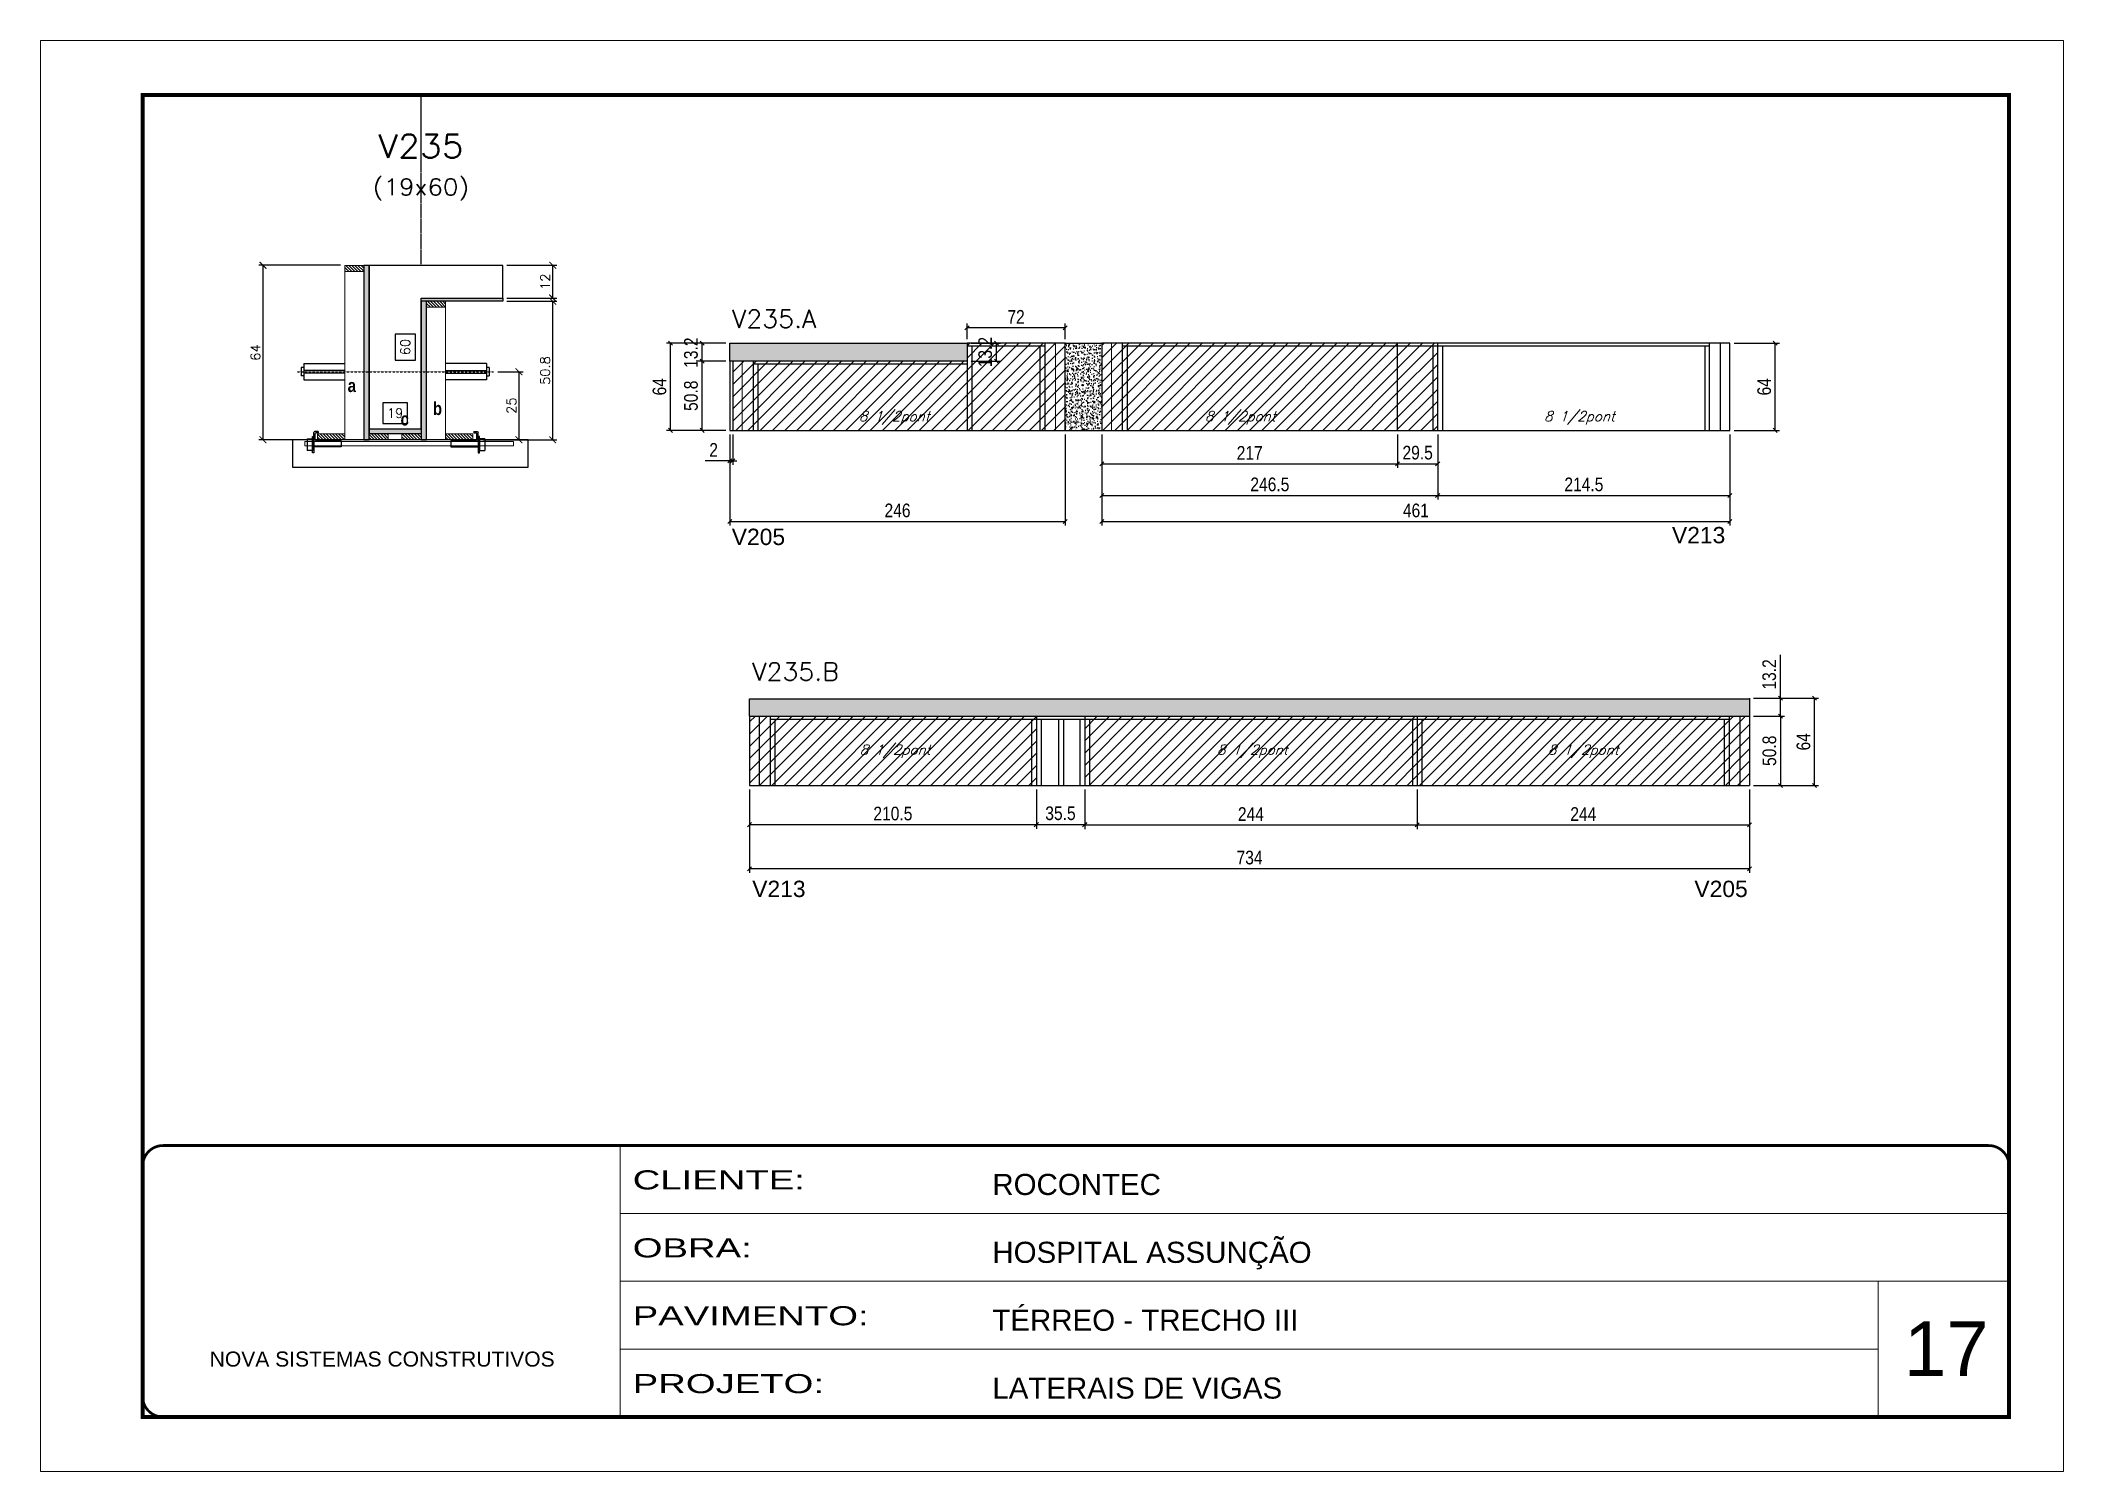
# Model space of a CAD drawing. Extents: x 137137 to 143418, y 10464 to 34486.
# Drawn here: x 137137 to 138622, y 28841 to 29891 of the extents above; entities that cross this region are included whole.
import ezdxf
from ezdxf.enums import TextEntityAlignment as Align

# ---------------------------------------------------------------- set-up
doc = ezdxf.new("R2010")
doc.units = 0
for name, pattern in [('CONTINUO', [0]), ('DASHED', [0.75, 0.5, -0.25]), ('HIDDEN', [0.375, 0.25, -0.125])]:
    doc.linetypes.add(name, pattern=pattern)
for name, color, linetype in [('5', 5, 'Continuous'), ('barrote', 251, 'Continuous'), ('COTA', 241, 'Continuous'), ('Cota Seção (2x)', 4, 'Continuous'), ('detalhes', 4, 'Continuous'), ('Painéis', 200, 'Continuous'), ('presilha', 1, 'Continuous'), ('SARR_2.2x7', 40, 'Continuous'), ('SARR_3.5x7', 81, 'Continuous'), ('TENSOR', 3, 'Continuous'), ('texto', 7, 'Continuous'), ('Texto de Titulo', 7, 'Continuous'), ('Texto Qtd Sarr', 242, 'Continuous')]:
    doc.layers.add(name, color=color, linetype=linetype)
for name, color, linetype, lineweight in [('CARIMBO', 255, 'Continuous', 9), ('CONCRETO', 251, 'Continuous', 25), ('Folhas', 255, 'Continuous', 9), ('Hachura', 251, 'Continuous', 9), ('Madeira', 126, 'Continuous', 18), ('Sarr 2.2x7', 40, 'Continuous', 9), ('SARRAFO DE PRESSAO', 251, 'DASHED', 9), ('SCO-___-LAJ', 2, 'Continuous', 0), ('Texto Seção', 7, 'Continuous', 15)]:
    doc.layers.add(name, color=color, linetype=linetype, lineweight=lineweight)
doc.styles.add('ARIAL', font='arial.ttf')
doc.styles.add('COTA TECNICA', font='techl___.ttf', dxfattribs={"height": 10})
doc.styles.add('REGUA-120', font='ROMANS.shx', dxfattribs={"height": 15})
doc.styles.add('Romans', font='romans.shx')
doc.styles.get("Standard").update_dxf_attribs({"font": 'arial.ttf'})
doc.styles.add('TECNICA', font='techb___.ttf', dxfattribs={"height": 10})
doc.styles.add('Tecnologia', font='')
doc.styles.get('Tecnologia').set_extended_font_data('Forgotten Futurist')
doc.dimstyles.new('Cota Seção (2x)', dxfattribs={"dimtxt": 7, "dimasz": 5, "dimexe": 3, "dimexo": 3, "dimgap": 2, "dimtad": 3, "dimdec": 1, "dimlfac": 0.5, "dimzin": 12, "dimdsep": 46, "dimtxsty": 'Romans', "dimblk": 'ARCHTICK', "dimcen": 0, "dimclrd": 4, "dimclre": 4, "dimclrt": 1, "dimadec": 1, "dimazin": 3, "dimtfac": 1, "dimtdec": 1, "dimtmove": 0, "dimatfit": 3, "dimldrblk": 'OBLIQUE', "dimfxl": 1, "dimtolj": 1, "dimtzin": 12, "dimarcsym": 0})
doc.dimstyles.new('Cota Seção interna', dxfattribs={"dimtxt": 7, "dimasz": 6, "dimexe": 0.18, "dimexo": 2, "dimgap": -4, "dimtad": 3, "dimdec": 1, "dimlfac": 0.5, "dimzin": 12, "dimdsep": 46, "dimtxsty": 'Romans', "dimblk": 'ARCHTICK', "dimcen": 0.09, "dimse1": 1, "dimse2": 1, "dimsd1": 1, "dimsd2": 1, "dimclrd": 180, "dimclre": 5, "dimclrt": 1, "dimadec": 0, "dimazin": 3, "dimtfac": 1, "dimtdec": 1, "dimtofl": 0, "dimtmove": 0, "dimatfit": 3, "dimldrblk": 'ARCHTICK', "dimfxl": 1, "dimtolj": 1, "dimtzin": 0, "dimarcsym": 0})
doc.dimstyles.new('PAINEL', dxfattribs={"dimtxt": 10, "dimasz": 3, "dimexe": 3, "dimexo": 3, "dimgap": 3, "dimtad": 1, "dimdec": 1, "dimzin": 12, "dimdsep": 46, "dimtxsty": 'COTA TECNICA', "dimblk1": 'OBLIQUE', "dimblk2": 'OBLIQUE', "dimsah": 1, "dimcen": 0.9, "dimclrd": 4, "dimclre": 4, "dimclrt": 240, "dimadec": 1, "dimazin": 3, "dimtfac": 1, "dimtdec": 1, "dimtmove": 0, "dimatfit": 3, "dimfxl": 1, "dimtolj": 1, "dimtzin": 12, "dimarcsym": 0})
pattern_1 = [(45, (-1581, -179.942), (-4.49012806, 4.49012806), [])]
pattern_2 = [(45, (-1585, -122.03), (-4.49012806, 4.49012806), [])]

msp = doc.modelspace()

# ---------------------------------------------------------------- texts
at = {"layer": '5', "linetype": 'Continuous'}
for s, p in [('V205', (137644.72, 29521.27)), ('V213', (138334.87, 29522.55)), ('V213', (137659.76, 29262.98)), ('V205', (138351.33, 29262.98))]:
    msp.add_text(s, height=12, rotation=359.99996, dxfattribs=at).set_placement(p)
at = {"layer": 'CARIMBO', "style": 'ARIAL'}
msp.add_text('17', height=40, dxfattribs=at).set_placement((138505.15, 28911.62))
at = {"layer": 'detalhes', "style": 'TECNICA'}
for s, p in [('a', (137362.79, 29633.51)), ('b', (137425.33, 29616.67)), ('c', (137401.6, 29608.97))]:
    msp.add_text(s, height=9.6, dxfattribs=at).set_placement(p)
at = {"layer": 'texto', "color": 2, "char_height": 7.2737, "attachment_point": 5, "style": 'Romans'}
for insert in [(137763.99, 29614.52), (138017.94, 29614.52), (138266.92, 29614.52), (137764.61, 29369.92), (138026.84, 29369.92), (138269.72, 29369.92)]:
    msp.add_mtext('{\\Q19;\\C256;8 1/2pont}', dxfattribs=dict(at, insert=insert))
at = {"layer": 'Texto Seção', "style": 'REGUA-120', "width": 1.05}
for s, p in [('V235.A', (137644.86, 29680.73)), ('V235.B', (137659.71, 29421.87))]:
    msp.add_text(s, height=13, dxfattribs=at).set_placement(p)

# ---------------------------------------------------------------- blocks, each defined once
blk = doc.blocks.new('9999999999')
at = {"color": 30, "linetype": 'CONTINUO'}
for p, q in [((98564.6, 34230.2), (98564.6, 34429.4)), ((98564.6, 34379.6), (99584, 34379.6)), ((98564.6, 34329.8), (99488, 34329.8)), ((99584, 34329.8), (99488, 34329.8)), ((99488, 34329.8), (99488, 34230.2)), ((98564.6, 34280), (99488, 34280))]:
    blk.add_line(p, q, dxfattribs=at)
at = {"color": 30, "linetype": 'CONTINUO', "const_width": 2}
blk.add_lwpolyline([(99584, 34230.2), (99584, 34414.4, 0.414214), (99569, 34429.4), (98229, 34429.4, 0.414214), (98214, 34414.4), (98214, 34245.2, 0.414214), (98229, 34230.2), (99584, 34230.2)], format="xyb", dxfattribs=at)
at = {"layer": 'Folhas'}
blk.add_lwpolyline([(98139, 34190.2), (99624, 34190.2), (99624, 35240.2), (98139, 35240.2)], close=True, dxfattribs=at)
at = {"layer": 'Folhas', "color": 30, "const_width": 3}
blk.add_lwpolyline([(98214, 34230.2), (99584, 34230.2), (99584, 35200.2), (98214, 35200.2)], close=True, dxfattribs=at)
at = {"color": 7, "linetype": 'Continuous', "ltscale": 5, "style": 'ARIAL'}
for s, height, p in [('ROCONTEC', 15.48, (98837.7, 34393.1)), ('HOSPITAL ASSUNÇÃO', 15.483, (98837.7, 34343.3)), ('TÉRREO - TRECHO III', 15.483, (98837.7, 34293.5)), ('NOVA SISTEMAS CONSTRUTIVOS', 11.059, (98263.2, 34267.2)), ('LATERAIS DE VIGAS', 15.483, (98837.7, 34243.7))]:
    blk.add_text(s, height=height, dxfattribs=at).set_placement(p)
at = {"layer": 'Folhas', "color": 7, "style": 'Tecnologia', "width": 1.5}
for s, p in [('CLIENTE:', (98573.7, 34397.2)), ('OBRA:', (98573.7, 34347.3)), ('PAVIMENTO:', (98573.7, 34297.5)), ('PROJETO:', (98573.7, 34247.7))]:
    blk.add_text(s, height=14, dxfattribs=at).set_placement(p)
blk = doc.blocks.new('titulo1')
at = {"layer": 'Defpoints', "color": 252, "linetype": 'HIDDEN', "ltscale": 2}
blk.add_line((0, 0), (0, 125), dxfattribs=at)
at = {"layer": 'Defpoints', "style": 'Romans', "oblique": 15}
blk.add_attdef('FOLHA', text='', height=10, dxfattribs=at).set_placement((0, 15.6), align=Align.MIDDLE_CENTER)
at = {"layer": 'Texto Qtd Sarr', "color": 3, "style": 'Romans', "oblique": 15}
for tag, height, p in [('TITULO', 17, (0, 71.4)), ('SEÇÃO', 12, (0, 41.5))]:
    blk.add_attdef(tag, text='', height=height, dxfattribs=at).set_placement(p, align=Align.MIDDLE_CENTER)
blk = doc.blocks.new('_ArchTick')
at = {"color": 0, "linetype": 'ByBlock', "const_width": 0.15}
blk.add_lwpolyline([(-0.5, -0.5), (0.5, 0.5)], dxfattribs=at)
blk = doc.blocks.new('*D5855')
at = {"layer": 'COTA', "color": 4, "lineweight": -2, "transparency": 16777216}
for p, q in [((137479.6, 29700.1), (137516.3, 29700.1)), ((137513.3, 29598.5), (137513.3, 29700.1)), ((137462, 29598.5), (137516.3, 29598.5))]:
    blk.add_line(p, q, dxfattribs=at)
at = {"layer": 'Defpoints', "color": 0, "transparency": 16777216}
for p in [(137476.6, 29700.1), (137513.3, 29700.1), (137459, 29598.5)]:
    blk.add_point(p, dxfattribs=at)
at = {"layer": 'COTA', "color": 4, "lineweight": -2, "transparency": 16777216, "xscale": 5, "yscale": 5, "zscale": 5}
for p, rotation in [((137513.3, 29700.1), 90), ((137513.3, 29598.5), 270)]:
    blk.add_blockref('_ArchTick', p, dxfattribs=dict(at, rotation=rotation))
at = {"layer": 'COTA', "color": 1, "transparency": 16777216, "insert": (137507.8, 29649.3), "char_height": 7, "attachment_point": 5, "rotation": 90, "style": 'Romans'}
blk.add_mtext('\\A1;50.8', dxfattribs=at)
blk = doc.blocks.new('_Oblique')
at = {"color": 0, "linetype": 'ByBlock', "lineweight": -2}
blk.add_line((-0.5, -0.5), (0.5, 0.5), dxfattribs=at)
blk = doc.blocks.new('*D5856')
at = {"layer": 'COTA', "color": 4, "lineweight": -2, "transparency": 16777216}
for p, q in [((137479.6, 29726.5), (137516.3, 29726.5)), ((137513.3, 29702.5), (137513.3, 29726.5)), ((137479.6, 29702.5), (137516.3, 29702.5))]:
    blk.add_line(p, q, dxfattribs=at)
at = {"layer": 'Defpoints', "color": 0, "transparency": 16777216}
for p in [(137476.6, 29726.5), (137513.3, 29726.5), (137476.6, 29702.5)]:
    blk.add_point(p, dxfattribs=at)
at = {"layer": 'COTA', "color": 4, "lineweight": -2, "transparency": 16777216, "xscale": 5, "yscale": 5, "zscale": 5}
for p, rotation in [((137513.3, 29726.5), 90), ((137513.3, 29702.5), 270)]:
    blk.add_blockref('_ArchTick', p, dxfattribs=dict(at, rotation=rotation))
at = {"layer": 'COTA', "color": 1, "transparency": 16777216, "insert": (137507.8, 29714.5), "char_height": 7, "attachment_point": 5, "rotation": 90, "style": 'Romans'}
blk.add_mtext('\\A1;12', dxfattribs=at)
blk = doc.blocks.new('*D5857')
at = {"layer": 'Cota Seção (2x)', "color": 180, "lineweight": -2, "transparency": 16777216}
for p, q in [((137412.6, 29676), (137397.6, 29676)), ((137397.6, 29676), (137397.6, 29657)), ((137412.6, 29657), (137412.6, 29676)), ((137397.6, 29657), (137412.6, 29657))]:
    blk.add_line(p, q, dxfattribs=at)
at = {"layer": 'Defpoints', "color": 0, "transparency": 16777216}
for p in [(137416.6, 29726.5), (137416.6, 29726.5), (137416.6, 29606.5)]:
    blk.add_point(p, dxfattribs=at)
at = {"layer": 'Cota Seção (2x)', "color": 1, "transparency": 16777216, "insert": (137405.1, 29666.5), "char_height": 7, "attachment_point": 5, "rotation": 90, "style": 'Romans'}
blk.add_mtext('\\A1;60', dxfattribs=at)
blk = doc.blocks.new('PRESILHA METÁLICA 1')
at = {"layer": 'presilha'}
for p, q in [((0, 13), (6, 13)), ((0, 13), (0, 0)), ((6, 0), (0, 0)), ((6, 15.5), (7.5, 15.5)), ((6, -2.5), (6, 15.5)), ((6, 13), (6, 0)), ((7.5, 10.6), (7.5, 19.9)), ((7.5, 15.5), (7.5, -2.5)), ((37.5, 4.1), (7.5, 4.1)), ((12, 21), (8.6, 21)), ((9, 11.6), (9, 18.9)), ((12, 19.5), (9.6, 19.5)), ((37.5, 11), (9.6, 11)), ((12, 21), (12, 19.5)), ((37.5, 11), (37.5, 4.1)), ((7.5, -2.5), (6, -2.5))]:
    blk.add_line(p, q, dxfattribs=at)
for centre, radius, start, end in [((8.6, 19.9), 1.14, 90, 180), ((9.6, 18.9), 0.57, 90, 180), ((9.6, 11.6), 0.57, 180, 270)]:
    blk.add_arc(centre, radius, start, end, dxfattribs=at)
blk = doc.blocks.new('*D5858')
at = {"layer": 'Cota Seção (2x)', "color": 180, "lineweight": -2, "transparency": 16777216}
for p, q in [((137406.6, 29625.5), (137388.6, 29625.5)), ((137388.6, 29625.5), (137388.6, 29610.5)), ((137406.6, 29610.5), (137406.6, 29625.5)), ((137388.6, 29610.5), (137406.6, 29610.5))]:
    blk.add_line(p, q, dxfattribs=at)
at = {"layer": 'Defpoints', "color": 0, "transparency": 16777216}
for p in [(137378.6, 29598.5), (137416.6, 29606.5), (137416.6, 29598.5)]:
    blk.add_point(p, dxfattribs=at)
at = {"layer": 'Cota Seção (2x)', "color": 1, "transparency": 16777216, "insert": (137397.6, 29618), "char_height": 7, "attachment_point": 5, "style": 'Romans'}
blk.add_mtext('\\A1;19', dxfattribs=at)
blk = doc.blocks.new('*D5859')
at = {"layer": 'COTA', "color": 4, "lineweight": -2, "transparency": 16777216}
for p, q in [((137357.6, 29726.5), (137297.6, 29726.5)), ((137300.6, 29726.5), (137300.6, 29598.5)), ((137357.6, 29598.5), (137297.6, 29598.5))]:
    blk.add_line(p, q, dxfattribs=at)
at = {"layer": 'Defpoints', "color": 0, "transparency": 16777216}
for p in [(137360.6, 29726.5), (137300.6, 29598.5), (137360.6, 29598.5)]:
    blk.add_point(p, dxfattribs=at)
at = {"layer": 'COTA', "color": 4, "lineweight": -2, "transparency": 16777216, "xscale": 5, "yscale": 5, "zscale": 5}
for p, rotation in [((137300.6, 29726.5), 90), ((137300.6, 29598.5), 270)]:
    blk.add_blockref('_ArchTick', p, dxfattribs=dict(at, rotation=rotation))
at = {"layer": 'COTA', "color": 1, "transparency": 16777216, "insert": (137295.1, 29662.5), "char_height": 7, "attachment_point": 5, "rotation": 90, "style": 'Romans'}
blk.add_mtext('\\A1;64', dxfattribs=at)
blk = doc.blocks.new('*D5860')
at = {"layer": 'COTA', "color": 4, "lineweight": -2, "transparency": 16777216}
for p, q in [((137472.9, 29648.4), (137491.5, 29648.4)), ((137488.5, 29648.4), (137488.5, 29598.5)), ((137472.9, 29598.5), (137491.5, 29598.5))]:
    blk.add_line(p, q, dxfattribs=at)
at = {"layer": 'Defpoints', "color": 0, "transparency": 16777216}
for p in [(137469.9, 29648.4), (137469.9, 29598.5), (137488.5, 29598.5)]:
    blk.add_point(p, dxfattribs=at)
at = {"layer": 'COTA', "color": 4, "lineweight": -2, "transparency": 16777216, "xscale": 5, "yscale": 5, "zscale": 5}
for p, rotation in [((137488.5, 29648.4), 90), ((137488.5, 29598.5), 270)]:
    blk.add_blockref('_ArchTick', p, dxfattribs=dict(at, rotation=rotation))
at = {"layer": 'COTA', "color": 1, "transparency": 16777216, "insert": (137483, 29623.5), "char_height": 7, "attachment_point": 5, "rotation": 90, "style": 'Romans'}
blk.add_mtext('\\A1;25', dxfattribs=at)
blk = doc.blocks.new('*D5861')
at = {"layer": 'COTA', "color": 4, "linetype": 'ByBlock', "lineweight": -2, "transparency": 16777216}
for p, q in [((138394.8, 29395.7), (138417.5, 29395.7)), ((138414.5, 29395.7), (138414.5, 29344.9)), ((138394.8, 29344.9), (138417.5, 29344.9))]:
    blk.add_line(p, q, dxfattribs=at)
at = {"layer": 'Defpoints', "color": 0, "linetype": 'ByBlock', "transparency": 16777216}
for p in [(138391.8, 29395.7), (138391.8, 29344.9), (138414.5, 29344.9)]:
    blk.add_point(p, dxfattribs=at)
at = {"layer": 'COTA', "color": 4, "linetype": 'ByBlock', "lineweight": -2, "transparency": 16777216, "xscale": 3, "yscale": 3, "zscale": 3}
for p, rotation in [((138414.5, 29395.7), 90), ((138414.5, 29344.9), 270)]:
    blk.add_blockref('_Oblique', p, dxfattribs=dict(at, rotation=rotation))
at = {"layer": 'COTA', "color": 240, "linetype": 'ByBlock', "transparency": 16777216, "insert": (138406.4, 29370.3), "char_height": 10, "attachment_point": 5, "rotation": 90, "style": 'COTA TECNICA'}
blk.add_mtext('\\A1;50.8', dxfattribs=at)
blk = doc.blocks.new('*D5862')
at = {"layer": 'COTA', "color": 4, "linetype": 'ByBlock', "lineweight": -2, "transparency": 16777216}
for p, q in [((138414.5, 29408.9), (138414.5, 29440.7)), ((138394.8, 29408.9), (138417.5, 29408.9)), ((138414.5, 29395.7), (138414.5, 29408.9)), ((138394.8, 29395.7), (138417.5, 29395.7))]:
    blk.add_line(p, q, dxfattribs=at)
at = {"layer": 'Defpoints', "color": 0, "linetype": 'ByBlock', "transparency": 16777216}
for p in [(138391.8, 29408.9), (138391.8, 29395.7), (138414.5, 29395.7)]:
    blk.add_point(p, dxfattribs=at)
at = {"layer": 'COTA', "color": 4, "linetype": 'ByBlock', "lineweight": -2, "transparency": 16777216, "xscale": 3, "yscale": 3, "zscale": 3}
for p, rotation in [((138414.5, 29408.9), 90), ((138414.5, 29395.7), 270)]:
    blk.add_blockref('_Oblique', p, dxfattribs=dict(at, rotation=rotation))
at = {"layer": 'COTA', "color": 240, "linetype": 'ByBlock', "transparency": 16777216, "insert": (138406.3, 29426.3), "char_height": 10, "attachment_point": 5, "rotation": 90, "style": 'COTA TECNICA'}
blk.add_mtext('\\A1;13.2', dxfattribs=at)
blk = doc.blocks.new('*D5863')
at = {"layer": 'COTA', "color": 4, "linetype": 'ByBlock', "lineweight": -2, "transparency": 16777216}
for p, q in [((137903.8, 29341.9), (137903.8, 29312.9)), ((138147.8, 29341.9), (138147.8, 29312.9)), ((137903.8, 29315.9), (138147.8, 29315.9))]:
    blk.add_line(p, q, dxfattribs=at)
at = {"layer": 'Defpoints', "color": 0, "linetype": 'ByBlock', "transparency": 16777216}
for p in [(137903.8, 29344.9), (138147.8, 29344.9), (138147.8, 29315.9)]:
    blk.add_point(p, dxfattribs=at)
at = {"layer": 'COTA', "color": 4, "linetype": 'ByBlock', "lineweight": -2, "transparency": 16777216, "xscale": 3, "yscale": 3, "zscale": 3, "rotation": 180}
blk.add_blockref('_Oblique', (137903.8, 29315.9), dxfattribs=at)
at = {"layer": 'COTA', "color": 4, "linetype": 'ByBlock', "lineweight": -2, "transparency": 16777216, "xscale": 3, "yscale": 3, "zscale": 3}
blk.add_blockref('_Oblique', (138147.8, 29315.9), dxfattribs=at)
at = {"layer": 'COTA', "color": 240, "linetype": 'ByBlock', "transparency": 16777216, "insert": (138025.8, 29323.9), "char_height": 10, "attachment_point": 5, "style": 'COTA TECNICA'}
blk.add_mtext('\\A1;244', dxfattribs=at)
blk = doc.blocks.new('*D5864')
at = {"layer": 'COTA', "color": 4, "linetype": 'ByBlock', "lineweight": -2, "transparency": 16777216}
for p, q in [((138147.8, 29341.9), (138147.8, 29312.9)), ((138391.8, 29341.9), (138391.8, 29312.9)), ((138147.8, 29315.9), (138391.8, 29315.9))]:
    blk.add_line(p, q, dxfattribs=at)
at = {"layer": 'Defpoints', "color": 0, "linetype": 'ByBlock', "transparency": 16777216}
for p in [(138147.8, 29344.9), (138391.8, 29344.9), (138391.8, 29315.9)]:
    blk.add_point(p, dxfattribs=at)
at = {"layer": 'COTA', "color": 4, "linetype": 'ByBlock', "lineweight": -2, "transparency": 16777216, "xscale": 3, "yscale": 3, "zscale": 3, "rotation": 180}
blk.add_blockref('_Oblique', (138147.8, 29315.9), dxfattribs=at)
at = {"layer": 'COTA', "color": 4, "linetype": 'ByBlock', "lineweight": -2, "transparency": 16777216, "xscale": 3, "yscale": 3, "zscale": 3}
blk.add_blockref('_Oblique', (138391.8, 29315.9), dxfattribs=at)
at = {"layer": 'COTA', "color": 240, "linetype": 'ByBlock', "transparency": 16777216, "insert": (138269.8, 29323.9), "char_height": 10, "attachment_point": 5, "style": 'COTA TECNICA'}
blk.add_mtext('\\A1;244', dxfattribs=at)
blk = doc.blocks.new('*D5865')
at = {"layer": 'COTA', "color": 4, "linetype": 'ByBlock', "lineweight": -2, "transparency": 16777216}
for p, q in [((138394.8, 29408.9), (138442.5, 29408.9)), ((138439.5, 29344.9), (138439.5, 29408.9)), ((138394.8, 29344.9), (138442.5, 29344.9))]:
    blk.add_line(p, q, dxfattribs=at)
at = {"layer": 'Defpoints', "color": 0, "linetype": 'ByBlock', "transparency": 16777216}
for p in [(138391.8, 29408.9), (138439.5, 29408.9), (138391.8, 29344.9)]:
    blk.add_point(p, dxfattribs=at)
at = {"layer": 'COTA', "color": 4, "linetype": 'ByBlock', "lineweight": -2, "transparency": 16777216, "xscale": 3, "yscale": 3, "zscale": 3}
for p, rotation in [((138439.5, 29408.9), 90), ((138439.5, 29344.9), 270)]:
    blk.add_blockref('_Oblique', p, dxfattribs=dict(at, rotation=rotation))
at = {"layer": 'COTA', "color": 240, "linetype": 'ByBlock', "transparency": 16777216, "insert": (138431.4, 29376.9), "char_height": 10, "attachment_point": 5, "rotation": 90, "style": 'COTA TECNICA'}
blk.add_mtext('\\A1;64', dxfattribs=at)
blk = doc.blocks.new('*D5866')
at = {"layer": 'COTA', "color": 4, "linetype": 'ByBlock', "lineweight": -2, "transparency": 16777216}
for p, q in [((137916.4, 29602.4), (137916.4, 29577.9)), ((138133.4, 29602.4), (138133.4, 29577.9)), ((137916.4, 29580.9), (138133.4, 29580.9))]:
    blk.add_line(p, q, dxfattribs=at)
at = {"layer": 'Defpoints', "color": 0, "linetype": 'ByBlock', "transparency": 16777216}
for p in [(137916.4, 29605.4), (138133.4, 29605.4), (138133.4, 29580.9)]:
    blk.add_point(p, dxfattribs=at)
at = {"layer": 'COTA', "color": 4, "linetype": 'ByBlock', "lineweight": -2, "transparency": 16777216, "xscale": 3, "yscale": 3, "zscale": 3, "rotation": 180}
blk.add_blockref('_Oblique', (137916.4, 29580.9), dxfattribs=at)
at = {"layer": 'COTA', "color": 4, "linetype": 'ByBlock', "lineweight": -2, "transparency": 16777216, "xscale": 3, "yscale": 3, "zscale": 3}
blk.add_blockref('_Oblique', (138133.4, 29580.9), dxfattribs=at)
at = {"layer": 'COTA', "color": 240, "linetype": 'ByBlock', "transparency": 16777216, "insert": (138024.9, 29588.9), "char_height": 10, "attachment_point": 5, "style": 'COTA TECNICA'}
blk.add_mtext('\\A1;217', dxfattribs=at)
blk = doc.blocks.new('*D5867')
at = {"layer": 'COTA', "color": 4, "linetype": 'ByBlock', "lineweight": -2, "transparency": 16777216}
for p, q in [((138133.4, 29602.4), (138133.4, 29577.9)), ((138162.9, 29602.4), (138162.9, 29577.9)), ((138133.4, 29580.9), (138162.9, 29580.9))]:
    blk.add_line(p, q, dxfattribs=at)
at = {"layer": 'Defpoints', "color": 0, "linetype": 'ByBlock', "transparency": 16777216}
for p in [(138133.4, 29605.4), (138162.9, 29605.4), (138162.9, 29580.9)]:
    blk.add_point(p, dxfattribs=at)
at = {"layer": 'COTA', "color": 4, "linetype": 'ByBlock', "lineweight": -2, "transparency": 16777216, "xscale": 3, "yscale": 3, "zscale": 3, "rotation": 180}
blk.add_blockref('_Oblique', (138133.4, 29580.9), dxfattribs=at)
at = {"layer": 'COTA', "color": 4, "linetype": 'ByBlock', "lineweight": -2, "transparency": 16777216, "xscale": 3, "yscale": 3, "zscale": 3}
blk.add_blockref('_Oblique', (138162.9, 29580.9), dxfattribs=at)
at = {"layer": 'COTA', "color": 240, "linetype": 'ByBlock', "transparency": 16777216, "insert": (138148.2, 29589), "char_height": 10, "attachment_point": 5, "style": 'COTA TECNICA'}
blk.add_mtext('\\A1;29.5', dxfattribs=at)
blk = doc.blocks.new('*D5868')
at = {"layer": 'COTA', "color": 4, "linetype": 'ByBlock', "lineweight": -2, "transparency": 16777216}
for p, q in [((138162.9, 29602.4), (138162.9, 29554.6)), ((138377.4, 29602.4), (138377.4, 29554.6)), ((138162.9, 29557.6), (138377.4, 29557.6))]:
    blk.add_line(p, q, dxfattribs=at)
at = {"layer": 'Defpoints', "color": 0, "linetype": 'ByBlock', "transparency": 16777216}
for p in [(138162.9, 29605.4), (138377.4, 29605.4), (138377.4, 29557.6)]:
    blk.add_point(p, dxfattribs=at)
at = {"layer": 'COTA', "color": 4, "linetype": 'ByBlock', "lineweight": -2, "transparency": 16777216, "xscale": 3, "yscale": 3, "zscale": 3, "rotation": 180}
blk.add_blockref('_Oblique', (138162.9, 29557.6), dxfattribs=at)
at = {"layer": 'COTA', "color": 4, "linetype": 'ByBlock', "lineweight": -2, "transparency": 16777216, "xscale": 3, "yscale": 3, "zscale": 3}
blk.add_blockref('_Oblique', (138377.4, 29557.6), dxfattribs=at)
at = {"layer": 'COTA', "color": 240, "linetype": 'ByBlock', "transparency": 16777216, "insert": (138270.2, 29565.7), "char_height": 10, "attachment_point": 5, "style": 'COTA TECNICA'}
blk.add_mtext('\\A1;214.5', dxfattribs=at)
blk = doc.blocks.new('*D5869')
at = {"layer": 'COTA', "color": 4, "linetype": 'ByBlock', "lineweight": -2, "transparency": 16777216}
for p, q in [((137916.4, 29602.4), (137916.4, 29554.6)), ((138162.9, 29602.4), (138162.9, 29554.6)), ((137916.4, 29557.6), (138162.9, 29557.6))]:
    blk.add_line(p, q, dxfattribs=at)
at = {"layer": 'Defpoints', "color": 0, "linetype": 'ByBlock', "transparency": 16777216}
for p in [(137916.4, 29605.4), (138162.9, 29605.4), (138162.9, 29557.6)]:
    blk.add_point(p, dxfattribs=at)
at = {"layer": 'COTA', "color": 4, "linetype": 'ByBlock', "lineweight": -2, "transparency": 16777216, "xscale": 3, "yscale": 3, "zscale": 3, "rotation": 180}
blk.add_blockref('_Oblique', (137916.4, 29557.6), dxfattribs=at)
at = {"layer": 'COTA', "color": 4, "linetype": 'ByBlock', "lineweight": -2, "transparency": 16777216, "xscale": 3, "yscale": 3, "zscale": 3}
blk.add_blockref('_Oblique', (138162.9, 29557.6), dxfattribs=at)
at = {"layer": 'COTA', "color": 240, "linetype": 'ByBlock', "transparency": 16777216, "insert": (138039.7, 29565.7), "char_height": 10, "attachment_point": 5, "style": 'COTA TECNICA'}
blk.add_mtext('\\A1;246.5', dxfattribs=at)
blk = doc.blocks.new('*D5870')
at = {"layer": 'COTA', "color": 4, "linetype": 'ByBlock', "lineweight": -2, "transparency": 16777216}
for p, q in [((137643.4, 29602.4), (137643.4, 29535.5)), ((137889.4, 29602.4), (137889.4, 29535.5)), ((137643.4, 29538.5), (137889.4, 29538.5))]:
    blk.add_line(p, q, dxfattribs=at)
at = {"layer": 'Defpoints', "color": 0, "linetype": 'ByBlock', "transparency": 16777216}
for p in [(137643.4, 29605.4), (137889.4, 29605.4), (137889.4, 29538.5)]:
    blk.add_point(p, dxfattribs=at)
at = {"layer": 'COTA', "color": 4, "linetype": 'ByBlock', "lineweight": -2, "transparency": 16777216, "xscale": 3, "yscale": 3, "zscale": 3, "rotation": 180}
blk.add_blockref('_Oblique', (137643.4, 29538.5), dxfattribs=at)
at = {"layer": 'COTA', "color": 4, "linetype": 'ByBlock', "lineweight": -2, "transparency": 16777216, "xscale": 3, "yscale": 3, "zscale": 3}
blk.add_blockref('_Oblique', (137889.4, 29538.5), dxfattribs=at)
at = {"layer": 'COTA', "color": 240, "linetype": 'ByBlock', "transparency": 16777216, "insert": (137766.4, 29546.6), "char_height": 10, "attachment_point": 5, "style": 'COTA TECNICA'}
blk.add_mtext('\\A1;246', dxfattribs=at)
blk = doc.blocks.new('*D5871')
at = {"layer": 'COTA', "color": 4, "linetype": 'ByBlock', "lineweight": -2, "transparency": 16777216}
for p, q in [((137640.4, 29656.2), (137620, 29656.2)), ((137623, 29605.4), (137623, 29656.2)), ((137640.4, 29605.4), (137620, 29605.4))]:
    blk.add_line(p, q, dxfattribs=at)
at = {"layer": 'Defpoints', "color": 0, "linetype": 'ByBlock', "transparency": 16777216}
for p in [(137623, 29656.2), (137643.4, 29656.2), (137643.4, 29605.4)]:
    blk.add_point(p, dxfattribs=at)
at = {"layer": 'COTA', "color": 4, "linetype": 'ByBlock', "lineweight": -2, "transparency": 16777216, "xscale": 3, "yscale": 3, "zscale": 3}
for p, rotation in [((137623, 29656.2), 90), ((137623, 29605.4), 270)]:
    blk.add_blockref('_Oblique', p, dxfattribs=dict(at, rotation=rotation))
at = {"layer": 'COTA', "color": 240, "linetype": 'ByBlock', "transparency": 16777216, "insert": (137614.8, 29630.8), "char_height": 10, "attachment_point": 5, "rotation": 90, "style": 'COTA TECNICA'}
blk.add_mtext('\\A1;50.8', dxfattribs=at)
blk = doc.blocks.new('*D5872')
at = {"layer": 'COTA', "color": 4, "linetype": 'ByBlock', "lineweight": -2, "transparency": 16777216}
for p, q in [((137640.4, 29669.4), (137620, 29669.4)), ((137640.4, 29656.2), (137620, 29656.2)), ((137623, 29656.2), (137623, 29669.4))]:
    blk.add_line(p, q, dxfattribs=at)
at = {"layer": 'Defpoints', "color": 0, "linetype": 'ByBlock', "transparency": 16777216}
for p in [(137623, 29669.4), (137643.4, 29669.4), (137643.4, 29656.2)]:
    blk.add_point(p, dxfattribs=at)
at = {"layer": 'COTA', "color": 4, "linetype": 'ByBlock', "lineweight": -2, "transparency": 16777216, "xscale": 3, "yscale": 3, "zscale": 3}
for p, rotation in [((137623, 29669.4), 90), ((137623, 29656.2), 270)]:
    blk.add_blockref('_Oblique', p, dxfattribs=dict(at, rotation=rotation))
at = {"layer": 'COTA', "color": 240, "linetype": 'ByBlock', "transparency": 16777216, "insert": (137614.8, 29662.4), "char_height": 10, "attachment_point": 5, "rotation": 90, "style": 'COTA TECNICA'}
blk.add_mtext('\\A1;13.2', dxfattribs=at)
blk = doc.blocks.new('*D6135')
at = {"layer": 'COTA', "color": 4, "linetype": 'ByBlock', "lineweight": -2, "transparency": 16777216}
for p, q in [((137820.4, 29669.4), (137842, 29669.4)), ((137820.4, 29656.2), (137842, 29656.2)), ((137839, 29656.2), (137839, 29669.4))]:
    blk.add_line(p, q, dxfattribs=at)
at = {"layer": 'Defpoints', "color": 0, "linetype": 'ByBlock', "transparency": 16777216}
for p in [(137817.4, 29669.4), (137817.4, 29656.2), (137839, 29669.4)]:
    blk.add_point(p, dxfattribs=at)
at = {"layer": 'COTA', "color": 4, "linetype": 'ByBlock', "lineweight": -2, "transparency": 16777216, "xscale": 3, "yscale": 3, "zscale": 3}
for p, rotation in [((137839, 29669.4), 90), ((137839, 29656.2), 270)]:
    blk.add_blockref('_Oblique', p, dxfattribs=dict(at, rotation=rotation))
at = {"layer": 'COTA', "color": 240, "linetype": 'ByBlock', "transparency": 16777216, "insert": (137830.8, 29662.8), "char_height": 10, "attachment_point": 5, "rotation": 90, "style": 'COTA TECNICA'}
blk.add_mtext('\\A1;13.2', dxfattribs=at)
blk = doc.blocks.new('*D6140')
at = {"layer": 'COTA', "color": 4, "lineweight": -2, "transparency": 16777216}
for p, q in [((137643.4, 29602.4), (137643.4, 29580.1)), ((137645.4, 29602.4), (137645.4, 29580.1)), ((137643.4, 29583.1), (137625.3, 29583.1)), ((137645.4, 29583.1), (137643.4, 29583.1)), ((137645.4, 29583.1), (137648.4, 29583.1))]:
    blk.add_line(p, q, dxfattribs=at)
at = {"layer": 'Defpoints', "color": 0, "transparency": 16777216}
for p in [(137643.4, 29605.4), (137645.4, 29605.4), (137643.4, 29583.1)]:
    blk.add_point(p, dxfattribs=at)
at = {"layer": 'COTA', "color": 4, "lineweight": -2, "transparency": 16777216, "xscale": 3, "yscale": 3, "zscale": 3}
blk.add_blockref('_Oblique', (137643.4, 29583.1), dxfattribs=at)
at = {"layer": 'COTA', "color": 4, "lineweight": -2, "transparency": 16777216, "xscale": 3, "yscale": 3, "zscale": 3, "rotation": 180}
blk.add_blockref('_Oblique', (137645.4, 29583.1), dxfattribs=at)
at = {"layer": 'COTA', "color": 240, "transparency": 16777216, "insert": (137631.4, 29591.1), "char_height": 10, "attachment_point": 5, "style": 'COTA TECNICA'}
blk.add_mtext('\\A1;2', dxfattribs=at)
blk = doc.blocks.new('*D6141')
at = {"layer": 'COTA', "color": 4, "lineweight": -2, "transparency": 16777216}
for p, q in [((137817.4, 29672.4), (137817.4, 29683.7)), ((137889.4, 29680.7), (137817.4, 29680.7)), ((137889.4, 29672.4), (137889.4, 29683.7))]:
    blk.add_line(p, q, dxfattribs=at)
at = {"layer": 'Defpoints', "color": 0, "transparency": 16777216}
for p in [(137817.4, 29680.7), (137817.4, 29669.4), (137889.4, 29669.4)]:
    blk.add_point(p, dxfattribs=at)
at = {"layer": 'COTA', "color": 4, "lineweight": -2, "transparency": 16777216, "xscale": 3, "yscale": 3, "zscale": 3, "rotation": 180}
blk.add_blockref('_Oblique', (137817.4, 29680.7), dxfattribs=at)
at = {"layer": 'COTA', "color": 4, "lineweight": -2, "transparency": 16777216, "xscale": 3, "yscale": 3, "zscale": 3}
blk.add_blockref('_Oblique', (137889.4, 29680.7), dxfattribs=at)
at = {"layer": 'COTA', "color": 240, "transparency": 16777216, "insert": (137853.4, 29688.7), "char_height": 10, "attachment_point": 5, "style": 'COTA TECNICA'}
blk.add_mtext('\\A1;72', dxfattribs=at)
blk = doc.blocks.new('*D6142')
at = {"layer": 'COTA', "color": 4, "lineweight": -2, "transparency": 16777216}
for p, q in [((137657.8, 29341.9), (137657.8, 29313.1)), ((137868.3, 29341.9), (137868.3, 29313.1)), ((137657.8, 29316.1), (137868.3, 29316.1))]:
    blk.add_line(p, q, dxfattribs=at)
at = {"layer": 'Defpoints', "color": 0, "transparency": 16777216}
for p in [(137657.8, 29344.9), (137868.3, 29344.9), (137868.3, 29316.1)]:
    blk.add_point(p, dxfattribs=at)
at = {"layer": 'COTA', "color": 4, "lineweight": -2, "transparency": 16777216, "xscale": 3, "yscale": 3, "zscale": 3, "rotation": 180}
blk.add_blockref('_Oblique', (137657.8, 29316.1), dxfattribs=at)
at = {"layer": 'COTA', "color": 4, "lineweight": -2, "transparency": 16777216, "xscale": 3, "yscale": 3, "zscale": 3}
blk.add_blockref('_Oblique', (137868.3, 29316.1), dxfattribs=at)
at = {"layer": 'COTA', "color": 240, "transparency": 16777216, "insert": (137763, 29324.2), "char_height": 10, "attachment_point": 5, "style": 'COTA TECNICA'}
blk.add_mtext('\\A1;210.5', dxfattribs=at)
blk = doc.blocks.new('*D6143')
at = {"layer": 'COTA', "color": 4, "lineweight": -2, "transparency": 16777216}
for p, q in [((137868.3, 29341.9), (137868.3, 29313.1)), ((137903.8, 29341.9), (137903.8, 29313.1)), ((137868.3, 29316.1), (137903.8, 29316.1))]:
    blk.add_line(p, q, dxfattribs=at)
at = {"layer": 'Defpoints', "color": 0, "transparency": 16777216}
for p in [(137868.3, 29344.9), (137903.8, 29344.9), (137903.8, 29316.1)]:
    blk.add_point(p, dxfattribs=at)
at = {"layer": 'COTA', "color": 4, "lineweight": -2, "transparency": 16777216, "xscale": 3, "yscale": 3, "zscale": 3, "rotation": 180}
blk.add_blockref('_Oblique', (137868.3, 29316.1), dxfattribs=at)
at = {"layer": 'COTA', "color": 4, "lineweight": -2, "transparency": 16777216, "xscale": 3, "yscale": 3, "zscale": 3}
blk.add_blockref('_Oblique', (137903.8, 29316.1), dxfattribs=at)
at = {"layer": 'COTA', "color": 240, "transparency": 16777216, "insert": (137886, 29324.4), "char_height": 10, "attachment_point": 5, "style": 'COTA TECNICA'}
blk.add_mtext('\\A1;35.5', dxfattribs=at)
blk = doc.blocks.new('*D6138')
at = {"layer": 'COTA', "color": 4, "lineweight": -2, "transparency": 16777216}
for p, q in [((137640.4, 29669.4), (137596.8, 29669.4)), ((137599.8, 29605.4), (137599.8, 29669.4)), ((137640.4, 29605.4), (137596.8, 29605.4))]:
    blk.add_line(p, q, dxfattribs=at)
at = {"layer": 'Defpoints', "color": 0, "transparency": 16777216}
for p in [(137599.8, 29669.4), (137643.4, 29669.4), (137643.4, 29605.4)]:
    blk.add_point(p, dxfattribs=at)
at = {"layer": 'COTA', "color": 4, "lineweight": -2, "transparency": 16777216, "xscale": 3, "yscale": 3, "zscale": 3}
for p, rotation in [((137599.8, 29669.4), 90), ((137599.8, 29605.4), 270)]:
    blk.add_blockref('_Oblique', p, dxfattribs=dict(at, rotation=rotation))
at = {"layer": 'COTA', "color": 240, "transparency": 16777216, "insert": (137591.7, 29637.4), "char_height": 10, "attachment_point": 5, "rotation": 90, "style": 'COTA TECNICA'}
blk.add_mtext('\\A1;64', dxfattribs=at)
blk = doc.blocks.new('*D6211')
at = {"layer": 'COTA', "color": 4, "lineweight": -2, "transparency": 16777216}
for p, q in [((138380.4, 29669.4), (138413.7, 29669.4)), ((138410.7, 29605.4), (138410.7, 29669.4)), ((138380.4, 29605.4), (138413.7, 29605.4))]:
    blk.add_line(p, q, dxfattribs=at)
at = {"layer": 'Defpoints', "color": 0, "transparency": 16777216}
for p in [(138377.4, 29669.4), (138410.7, 29669.4), (138377.4, 29605.4)]:
    blk.add_point(p, dxfattribs=at)
at = {"layer": 'COTA', "color": 4, "lineweight": -2, "transparency": 16777216, "xscale": 3, "yscale": 3, "zscale": 3}
for p, rotation in [((138410.7, 29669.4), 90), ((138410.7, 29605.4), 270)]:
    blk.add_blockref('_Oblique', p, dxfattribs=dict(at, rotation=rotation))
at = {"layer": 'COTA', "color": 240, "transparency": 16777216, "insert": (138402.6, 29637.4), "char_height": 10, "attachment_point": 5, "rotation": 90, "style": 'COTA TECNICA'}
blk.add_mtext('\\A1;64', dxfattribs=at)
blk = doc.blocks.new('*D6304')
at = {"layer": 'Defpoints', "color": 0, "ltscale": 25, "transparency": 16777216}
for p in [(137916.4, 29605.4), (138377.4, 29605.4), (138377.4, 29538.5)]:
    blk.add_point(p, dxfattribs=at)
at = {"layer": 'Painéis', "color": 4, "lineweight": -2, "ltscale": 25, "transparency": 16777216}
for p, q in [((137916.4, 29602.4), (137916.4, 29535.5)), ((138377.4, 29602.4), (138377.4, 29535.5)), ((137916.4, 29538.5), (138377.4, 29538.5))]:
    blk.add_line(p, q, dxfattribs=at)
at = {"layer": 'Painéis', "color": 4, "lineweight": -2, "ltscale": 25, "transparency": 16777216, "xscale": 3, "yscale": 3, "zscale": 3, "rotation": 180}
blk.add_blockref('_Oblique', (137916.4, 29538.5), dxfattribs=at)
at = {"layer": 'Painéis', "color": 4, "lineweight": -2, "ltscale": 25, "transparency": 16777216, "xscale": 3, "yscale": 3, "zscale": 3}
blk.add_blockref('_Oblique', (138377.4, 29538.5), dxfattribs=at)
at = {"layer": 'Painéis', "color": 240, "ltscale": 25, "transparency": 16777216, "insert": (138146.9, 29546.6), "char_height": 10, "attachment_point": 5, "style": 'COTA TECNICA'}
blk.add_mtext('\\A1;461', dxfattribs=at)
blk = doc.blocks.new('*D6305')
at = {"layer": 'Defpoints', "color": 0, "ltscale": 25, "transparency": 16777216}
for p in [(137657.8, 29344.9), (138391.8, 29344.9), (137657.8, 29283.7)]:
    blk.add_point(p, dxfattribs=at)
at = {"layer": 'Painéis', "color": 4, "lineweight": -2, "ltscale": 25, "transparency": 16777216}
for p, q in [((137657.8, 29341.9), (137657.8, 29280.7)), ((138391.8, 29341.9), (138391.8, 29280.7)), ((138391.8, 29283.7), (137657.8, 29283.7))]:
    blk.add_line(p, q, dxfattribs=at)
at = {"layer": 'Painéis', "color": 4, "lineweight": -2, "ltscale": 25, "transparency": 16777216, "xscale": 3, "yscale": 3, "zscale": 3, "rotation": 180}
blk.add_blockref('_Oblique', (137657.8, 29283.7), dxfattribs=at)
at = {"layer": 'Painéis', "color": 4, "lineweight": -2, "ltscale": 25, "transparency": 16777216, "xscale": 3, "yscale": 3, "zscale": 3}
blk.add_blockref('_Oblique', (138391.8, 29283.7), dxfattribs=at)
at = {"layer": 'Painéis', "color": 240, "ltscale": 25, "transparency": 16777216, "insert": (138024.8, 29291.9), "char_height": 10, "attachment_point": 5, "style": 'COTA TECNICA'}
blk.add_mtext('\\A1;734', dxfattribs=at)

# ---------------------------------------------------------------- dimensions: what is measured, and where the dimension line sits
at = {"layer": 'COTA'}
for base, p1, p2, dimstyle, picture, middle in [((137300.65, 29598.48), (137360.62, 29726.48), (137360.62, 29598.48), 'Cota Seção (2x)', '*D5859', (137295.15, 29662.48)), ((137513.34, 29726.48), (137476.62, 29702.48), (137476.62, 29726.48), 'Cota Seção (2x)', '*D5856', (137507.84, 29714.48)), ((137513.34, 29700.08), (137459.02, 29598.48), (137476.62, 29700.08), 'Cota Seção (2x)', '*D5855', (137507.84, 29649.28)), ((137599.79, 29669.37), (137643.41, 29605.37), (137643.41, 29669.37), 'PAINEL', '*D6138', (137591.69, 29637.37)), ((138410.67, 29669.37), (138377.41, 29605.37), (138377.41, 29669.37), 'PAINEL', '*D6211', (138402.57, 29637.37)), ((137488.48, 29598.48), (137469.92, 29648.45), (137469.92, 29598.48), 'Cota Seção (2x)', '*D5860', (137482.98, 29623.46))]:
    dim = msp.add_linear_dim(base=base, p1=p1, p2=p2, angle=90, dimstyle=dimstyle, dxfattribs=at)
    dim.commit()
    dim.dimension.update_dxf_attribs({"geometry": picture, "text_midpoint": middle})
for base, p1, p2, picture, middle in [((137817.41, 29680.67), (137889.41, 29669.37), (137817.41, 29669.37), '*D6141', (137853.41, 29688.74)), ((137643.41, 29583.08), (137645.41, 29605.37), (137643.41, 29605.37), '*D6140', (137631.35, 29591.08)), ((137868.3, 29316.14), (137657.8, 29344.92), (137868.3, 29344.92), '*D6142', (137763.05, 29324.25))]:
    dim = msp.add_linear_dim(base=base, p1=p1, p2=p2, dimstyle='PAINEL', dxfattribs=at)
    dim.commit()
    dim.dimension.update_dxf_attribs({"geometry": picture, "text_midpoint": middle})
at = {"layer": 'COTA', "linetype": 'ByBlock'}
dim = msp.add_linear_dim(base=(137622.97, 29669.37), p1=(137643.41, 29656.17), p2=(137643.41, 29669.37), angle=90, dimstyle='PAINEL', override={"dimtmove": 1}, dxfattribs=at)
dim.commit()
dim.dimension.update_dxf_attribs({"geometry": '*D5872', "text_midpoint": (137622.97, 29662.37), "dimtype": 160})
for base, p1, p2, picture, middle in [((137839, 29669.37), (137817.41, 29656.17), (137817.41, 29669.37), '*D6135', (137839, 29662.77)), ((138414.49, 29395.72), (138391.8, 29408.92), (138391.8, 29395.72), '*D5862', (138414.49, 29426.28))]:
    dim = msp.add_linear_dim(base=base, p1=p1, p2=p2, angle=90, dimstyle='PAINEL', dxfattribs=at)
    dim.commit()
    dim.dimension.update_dxf_attribs({"geometry": picture, "text_midpoint": middle, "dimtype": 160})
for base, p1, p2, picture, middle in [((137622.97, 29656.17), (137643.41, 29605.37), (137643.41, 29656.17), '*D5871', (137614.84, 29630.77)), ((138439.52, 29408.92), (138391.8, 29344.92), (138391.8, 29408.92), '*D5865', (138431.42, 29376.92)), ((138414.49, 29344.92), (138391.8, 29395.72), (138391.8, 29344.92), '*D5861', (138406.35, 29370.32))]:
    dim = msp.add_linear_dim(base=base, p1=p1, p2=p2, angle=90, dimstyle='PAINEL', dxfattribs=at)
    dim.commit()
    dim.dimension.update_dxf_attribs({"geometry": picture, "text_midpoint": middle})
for base, p1, p2, picture, middle in [((137889.41, 29538.52), (137643.41, 29605.37), (137889.41, 29605.37), '*D5870', (137766.41, 29546.62)), ((138133.41, 29580.88), (137916.41, 29605.37), (138133.41, 29605.37), '*D5866', (138024.91, 29588.95)), ((138162.91, 29557.6), (137916.41, 29605.37), (138162.91, 29605.37), '*D5869', (138039.66, 29565.71))]:
    dim = msp.add_linear_dim(base=base, p1=p1, p2=p2, dimstyle='PAINEL', dxfattribs=at)
    dim.commit()
    dim.dimension.update_dxf_attribs({"geometry": picture, "text_midpoint": middle})
dim = msp.add_linear_dim(base=(138162.91, 29580.88), p1=(138133.41, 29605.37), p2=(138162.91, 29605.37), dimstyle='PAINEL', override={"dimtmove": 1}, dxfattribs=at)
dim.commit()
dim.dimension.update_dxf_attribs({"geometry": '*D5867', "text_midpoint": (138148.16, 29580.88), "dimtype": 160})
for base, p1, p2, picture, middle in [((138377.41, 29557.6), (138162.91, 29605.37), (138377.41, 29605.37), '*D5868', (138270.16, 29565.71)), ((138147.8, 29315.86), (137903.8, 29344.92), (138147.8, 29344.92), '*D5863', (138025.8, 29323.94)), ((138391.8, 29315.86), (138147.8, 29344.92), (138391.8, 29344.92), '*D5864', (138269.8, 29323.94))]:
    dim = msp.add_linear_dim(base=base, p1=p1, p2=p2, dimstyle='PAINEL', override={"dimtmove": 1}, dxfattribs=at)
    dim.commit()
    dim.dimension.update_dxf_attribs({"geometry": picture, "text_midpoint": middle})
at = {"layer": 'COTA'}
dim = msp.add_linear_dim(base=(137903.8, 29316.14), p1=(137868.3, 29344.92), p2=(137903.8, 29344.92), dimstyle='PAINEL', override={"dimtmove": 1}, dxfattribs=at)
dim.commit()
dim.dimension.update_dxf_attribs({"geometry": '*D6143', "text_midpoint": (137886.05, 29324.36)})
at = {"layer": 'Cota Seção (2x)'}
dim = msp.add_linear_dim(base=(137416.62, 29726.48), p1=(137416.62, 29606.48), p2=(137416.62, 29726.48), angle=90, dimstyle='Cota Seção interna', dxfattribs=at)
dim.commit()
dim.dimension.update_dxf_attribs({"geometry": '*D5857', "text_midpoint": (137405.12, 29666.48)})
dim = msp.add_linear_dim(base=(137416.62, 29606.48), p1=(137378.62, 29598.48), p2=(137416.62, 29598.48), dimstyle='Cota Seção interna', dxfattribs=at)
dim.commit()
dim.dimension.update_dxf_attribs({"geometry": '*D5858', "text_midpoint": (137397.62, 29617.98)})
at = {"layer": 'Painéis', "ltscale": 25}
for base, p1, p2, picture, middle in [((138377.41, 29538.52), (137916.41, 29605.37), (138377.41, 29605.37), '*D6304', (138146.91, 29546.62)), ((137657.8, 29283.7), (138391.8, 29344.92), (137657.8, 29344.92), '*D6305', (138024.8, 29291.92))]:
    dim = msp.add_linear_dim(base=base, p1=p1, p2=p2, dimstyle='PAINEL', dxfattribs=at)
    dim.commit()
    dim.dimension.update_dxf_attribs({"geometry": picture, "text_midpoint": middle})

# ---------------------------------------------------------------- hatches: boundary and pattern name
at = {"layer": 'COTA', "linetype": 'ByBlock'}
h = msp.add_hatch(dxfattribs=at)
h.set_pattern_fill('AR-CONC', color=256, scale=0.03)
h.set_pattern_definition([(50, (-1386.9046, 443.229), (5.46554007, -0.47817257), [0.5715, -6.2865]), (355, (-1386.9046, 443.229), (-1.05730264, 5.73170536), [0.4572, -5.02921753]), (100.4514447, (-1386.449, 443.189), (4.40823741, 5.25353256), [0.48570026, -5.34270734]), (46.1842, (-1386.9046, 444.753), (8.13237123, -1.26126984), [0.85725, -9.42975]), (96.6355576, (-1386.227, 444.648), (7.122124, 7.42278374), [0.7285507, -8.01406824]), (351.184151, (-1386.905, 444.753), (7.122124, 7.42278374), [0.685799, -7.54379196]), (21, (-1386.1426, 444.372), (4.54843174, -3.06795595), [0.5715, -6.2865]), (326, (-1386.1426, 444.372), (1.85406085, 5.52563898), [0.4572, -5.0292]), (71.451445, (-1385.7636, 444.116), (6.40249258, 2.45768307), [0.48570026, -5.34269813]), (37.5, (-1386.9046, 443.2289), (0.092658098, 2.536651166), [0, -4.96824, 0, -5.1054, 0, -5.04825]), (7.5, (-1386.9046, 443.229), (2.004589875, 3.005417245), [0, -2.91084, 0, -4.85394, 0, -1.92405]), (327.5, (-1388.6039, 443.2289), (4.067717855, -0.17186232), [0, -1.905, 0, -5.9436, 0, -7.8867]), (317.5, (-1389.366, 443.229), (4.44387544, 0.76279473), [0, -2.4765, 0, -3.94716, 0, -5.6007])])
h.paths.add_polyline_path([(137817.41, 29669.37), (137643.41, 29669.37), (137643.41, 29656.17), (137817.41, 29656.17)])
h = msp.add_hatch(dxfattribs=at)
h.set_pattern_fill('AR-CONC', color=256, scale=0.03)
h.set_pattern_definition([(50, (-1585, -96.589), (5.46554007, -0.47817257), [0.5715, -6.2865]), (355, (-1585, -96.589), (-1.05730264, 5.73170536), [0.4572, -5.02921753]), (100.4514447, (-1584.5445, -96.629), (4.40823741, 5.25353256), [0.48570026, -5.34270734]), (46.1842, (-1585, -95.065), (8.13237123, -1.26126984), [0.85725, -9.42975]), (96.6355576, (-1584.322, -95.17), (7.122124, 7.42278374), [0.7285507, -8.01406824]), (351.184151, (-1585, -95.065), (7.122124, 7.42278374), [0.685799, -7.54379196]), (21, (-1584.238, -95.446), (4.54843174, -3.06795595), [0.5715, -6.2865]), (326, (-1584.238, -95.446), (1.85406085, 5.52563898), [0.4572, -5.0292]), (71.451445, (-1583.859, -95.7016), (6.40249258, 2.45768307), [0.48570026, -5.34269813]), (37.5, (-1585, -96.589), (0.092658098, 2.536651166), [0, -4.96824, 0, -5.1054, 0, -5.04825]), (7.5, (-1585, -96.589), (2.004589875, 3.005417245), [0, -2.91084, 0, -4.85394, 0, -1.92405]), (327.5, (-1586.6993, -96.589), (4.067717855, -0.17186232), [0, -1.905, 0, -5.9436, 0, -7.8867]), (317.5, (-1587.4613, -96.589), (4.44387544, 0.76279473), [0, -2.4765, 0, -3.94716, 0, -5.6007])])
h.paths.add_polyline_path([(137889.41, 29605.37), (137916.41, 29605.37), (137916.41, 29669.37), (137889.41, 29669.37)])
h = msp.add_hatch(dxfattribs=at)
h.set_pattern_fill('AR-CONC', color=256, scale=0.03)
h.set_pattern_definition([(50, (-3166, -179.942), (5.46554007, -0.47817257), [0.5715, -6.2865]), (355, (-3166, -179.942), (-1.05730264, 5.73170536), [0.4572, -5.02921753]), (100.4514447, (-3165.5445, -179.982), (4.40823741, 5.25353256), [0.48570026, -5.34270734]), (46.1842, (-3166, -178.418), (8.13237123, -1.26126984), [0.85725, -9.42975]), (96.6355576, (-3165.322, -178.523), (7.122124, 7.42278374), [0.7285507, -8.01406824]), (351.184151, (-3166, -178.418), (7.122124, 7.42278374), [0.685799, -7.54379196]), (21, (-3165.238, -178.799), (4.54843174, -3.06795595), [0.5715, -6.2865]), (326, (-3165.238, -178.799), (1.85406085, 5.52563898), [0.4572, -5.0292]), (71.451445, (-3164.859, -179.055), (6.40249258, 2.45768307), [0.48570026, -5.34269813]), (37.5, (-3166, -179.9421), (0.092658098, 2.536651166), [0, -4.96824, 0, -5.1054, 0, -5.04825]), (7.5, (-3166, -179.942), (2.004589875, 3.005417245), [0, -2.91084, 0, -4.85394, 0, -1.92405]), (327.5, (-3167.6993, -179.9421), (4.067717855, -0.17186232), [0, -1.905, 0, -5.9436, 0, -7.8867]), (317.5, (-3168.4613, -179.942), (4.44387544, 0.76279473), [0, -2.4765, 0, -3.94716, 0, -5.6007])])
h.paths.add_polyline_path([(138391.8, 29395.72), (138391.8, 29408.4), (137657.8, 29408.4), (137657.8, 29395.72)])
at = {"layer": 'Hachura'}
h = msp.add_hatch(dxfattribs=at)
h.set_pattern_fill('ANSI31', color=256, scale=0.5, angle=270, style=0)
h.set_pattern_definition([(315, (160266.4402, 21418.832), (1.12253202, 1.12253202), [])])
h.paths.add_polyline_path([(137360.62, 29722.08), (137360.62, 29726.48), (137374.62, 29726.48), (137374.62, 29722.08)])
h = msp.add_hatch(color=256, dxfattribs=at)
h.dxf.hatch_style = 1
h.paths.add_polyline_path([(137378.62, 29726.48), (137374.62, 29726.48), (137374.62, 29598.48), (137378.62, 29598.48)])
h = msp.add_hatch(color=256, dxfattribs=at)
h.dxf.hatch_style = 1
h.paths.add_polyline_path([(137416.62, 29700.08), (137416.62, 29702.48), (137476.62, 29702.48), (137476.62, 29700.08)])
h = msp.add_hatch(color=256, dxfattribs=at)
h.dxf.hatch_style = 1
h.paths.add_polyline_path([(137420.62, 29700.08), (137416.62, 29700.08), (137416.62, 29598.48), (137420.62, 29598.48)])
h = msp.add_hatch(dxfattribs=at)
h.set_pattern_fill('ANSI31', color=256, scale=0.5, angle=270, style=0)
h.set_pattern_definition([(315, (160326.4402, 21392.432), (1.12253202, 1.12253202), [])])
h.paths.add_polyline_path([(137420.62, 29695.68), (137420.62, 29700.08), (137434.62, 29700.08), (137434.62, 29695.68)])
at = {"layer": 'Hachura', "linetype": 'ByBlock'}
h = msp.add_hatch(dxfattribs=at)
h.set_pattern_fill('ANSI31', color=256, scale=2)
h.set_pattern_definition(pattern_2)
h.paths.add_polyline_path([(137645.41, 29656.17), (137645.41, 29605.37), (137889.41, 29605.37), (137889.41, 29669.37), (137817.41, 29669.37), (137817.41, 29656.17)])
h.paths.add_polyline_path([(137840.49, 29646.92), (137840.49, 29677.82), (137819.9, 29677.82), (137819.9, 29646.92)], flags=9)
h.paths.add_polyline_path([(137730.92, 29607.26), (137792.4, 29607.26), (137797.4, 29621.78), (137735.92, 29621.78)], flags=24)
h = msp.add_hatch(dxfattribs=at)
h.set_pattern_fill('ANSI31', color=256, scale=2)
h.set_pattern_definition(pattern_2)
h.paths.add_polyline_path([(138133.41, 29605.37), (138133.41, 29669.37), (137916.41, 29669.37), (137916.41, 29605.37)])
h.paths.add_polyline_path([(137984.87, 29607.26), (138046.35, 29607.26), (138051.35, 29621.78), (137989.87, 29621.78)], flags=24)
h = msp.add_hatch(dxfattribs=at)
h.set_pattern_fill('ANSI31', color=256, scale=2)
h.set_pattern_definition(pattern_2)
h.paths.add_polyline_path([(138162.91, 29669.37), (138133.41, 29669.37), (138133.41, 29605.37), (138162.91, 29605.37)])
at = {"layer": 'Hachura'}
h = msp.add_hatch(dxfattribs=at)
h.set_pattern_fill('ANSI31', color=256, scale=0.5, angle=270, style=0)
h.set_pattern_definition([(315, (160232.4402, 21368.832), (1.12253202, 1.12253202), [])])
h.paths.add_polyline_path([(137360.62, 29598.48), (137360.62, 29602.88), (137340.62, 29602.88), (137340.62, 29598.48)])
h = msp.add_hatch(color=256, dxfattribs=at)
h.dxf.hatch_style = 1
h.paths.add_polyline_path([(137378.62, 29602.88), (137378.62, 29606.48), (137416.62, 29606.48), (137416.62, 29602.88)])
h = msp.add_hatch(dxfattribs=at)
h.set_pattern_fill('ANSI31', color=256, scale=0.5, angle=270, style=0)
h.set_pattern_definition([(315, (160335.2423, 21368.832), (1.12253202, 1.12253202), [])])
h.paths.add_polyline_path([(137378.62, 29598.48), (137378.62, 29602.88), (137392.62, 29602.88), (137392.62, 29598.48)])
h = msp.add_hatch(dxfattribs=at)
h.set_pattern_fill('ANSI31', color=256, scale=0.5, angle=270, style=0)
h.set_pattern_definition([(315, (160335.2402, 21368.832), (1.12253202, 1.12253202), [])])
h.paths.add_polyline_path([(137416.62, 29598.48), (137416.62, 29602.88), (137402.62, 29602.88), (137402.62, 29598.48)])
h = msp.add_hatch(dxfattribs=at)
h.set_pattern_fill('ANSI31', color=256, scale=0.5, angle=270, style=0)
h.set_pattern_definition([(315, (160326.4402, 21368.832), (1.12253202, 1.12253202), [])])
h.paths.add_polyline_path([(137454.62, 29598.48), (137454.62, 29602.88), (137434.62, 29602.88), (137434.62, 29598.48)])
h = msp.add_hatch(dxfattribs=at)
h.set_pattern_fill('ANSI31', color=256, scale=2)
h.set_pattern_definition([(45, (-3170, -179.942), (-4.49012806, 4.49012806), [])])
h.paths.add_polyline_path([(137868.3, 29344.92), (137868.3, 29395.72), (137657.8, 29395.72), (137657.8, 29344.92)])
at = {"layer": 'Hachura', "linetype": 'ByBlock'}
h = msp.add_hatch(dxfattribs=at)
h.set_pattern_fill('ANSI31', color=256, scale=2)
h.set_pattern_definition(pattern_1)
h.paths.add_polyline_path([(137903.8, 29395.72), (137903.8, 29344.92), (138147.8, 29344.92), (138147.8, 29395.72)])
h.paths.add_polyline_path([(137993.77, 29362.66), (138055.25, 29362.66), (138060.25, 29377.18), (137998.77, 29377.18)], flags=24)
h = msp.add_hatch(dxfattribs=at)
h.set_pattern_fill('ANSI31', color=256, scale=2)
h.set_pattern_definition(pattern_1)
h.paths.add_polyline_path([(138147.8, 29395.72), (138147.8, 29344.92), (138391.8, 29344.92), (138391.8, 29395.72)])
h.paths.add_polyline_path([(138236.66, 29362.66), (138298.14, 29362.66), (138303.14, 29377.18), (138241.66, 29377.18)], flags=24)

# ---------------------------------------------------------------- linework, layer by layer
at = {"ltscale": 3}
for p, q in [((137328.62, 29651.45), (137328.62, 29645.45)), ((137330.62, 29651.45), (137328.62, 29651.45)), ((137330.62, 29645.45), (137328.62, 29645.45)), ((137330.62, 29654.45), (137330.62, 29642.45)), ((137330.62, 29654.45), (137360.62, 29654.45)), ((137360.62, 29649.45), (137330.62, 29649.45)), ((137360.62, 29647.45), (137330.62, 29647.45)), ((137330.62, 29642.45), (137360.62, 29642.45)), ((137464.62, 29654.45), (137434.62, 29654.45)), ((137434.62, 29649.45), (137464.62, 29649.45)), ((137434.62, 29647.45), (137464.62, 29647.45)), ((137464.62, 29642.45), (137434.62, 29642.45)), ((137464.62, 29654.45), (137464.62, 29642.45)), ((137466.62, 29651.45), (137464.62, 29651.45)), ((137464.62, 29645.45), (137466.62, 29645.45)), ((137466.62, 29651.45), (137466.62, 29645.45))]:
    msp.add_line(p, q, dxfattribs=at)
at = {"layer": 'barrote'}
msp.add_lwpolyline([(137322.26, 29578.48), (137495.22, 29578.48), (137495.22, 29598.48), (137322.26, 29598.48)], close=True, dxfattribs=at)
at = {"layer": 'CONCRETO'}
msp.add_lwpolyline([(137416.62, 29702.48), (137476.62, 29702.48), (137476.62, 29726.48), (137416.62, 29726.48), (137416.62, 29726.48), (137378.62, 29726.48), (137378.62, 29602.88), (137378.62, 29602.88), (137378.62, 29606.48), (137416.62, 29606.48)], close=True, dxfattribs=at)
at = {"layer": 'COTA', "linetype": 'ByBlock'}
for p, q in [((137643.41, 29669.37), (137817.41, 29669.37)), ((137643.41, 29656.17), (137643.41, 29669.37)), ((137889.41, 29669.37), (137916.41, 29669.37)), ((137889.41, 29605.37), (137916.41, 29605.37)), ((137657.8, 29395.72), (137657.8, 29408.4)), ((137657.8, 29408.4), (138391.8, 29408.4)), ((138391.8, 29408.92), (138391.8, 29395.72))]:
    msp.add_line(p, q, dxfattribs=at)
at = {"layer": 'Madeira'}
for points in [[(137360.62, 29722.08), (137360.62, 29726.48), (137374.62, 29726.48), (137374.62, 29722.08)], [(137360.62, 29726.48), (137374.62, 29726.48), (137374.62, 29598.48), (137360.62, 29598.48)], [(137420.62, 29695.68), (137420.62, 29700.08), (137434.62, 29700.08), (137434.62, 29695.68)], [(137420.62, 29700.08), (137434.62, 29700.08), (137434.62, 29598.48), (137420.62, 29598.48)], [(137360.62, 29598.48), (137360.62, 29602.88), (137340.62, 29602.88), (137340.62, 29598.48)], [(137378.62, 29598.48), (137378.62, 29602.88), (137392.62, 29602.88), (137392.62, 29598.48)], [(137416.62, 29598.48), (137416.62, 29602.88), (137402.62, 29602.88), (137402.62, 29598.48)], [(137454.62, 29598.48), (137454.62, 29602.88), (137434.62, 29602.88), (137434.62, 29598.48)]]:
    msp.add_lwpolyline(points, close=True, dxfattribs=at)
at = {"layer": 'Painéis', "linetype": 'ByBlock'}
for p, q in [((137817.41, 29656.17), (137643.41, 29656.17)), ((137643.41, 29656.17), (137643.41, 29605.37)), ((137645.41, 29656.17), (137645.41, 29605.37)), ((137889.41, 29669.37), (137817.41, 29669.37)), ((137817.41, 29669.37), (137817.41, 29656.17)), ((137889.41, 29605.37), (137889.41, 29669.37)), ((138377.41, 29669.37), (137916.41, 29669.37)), ((137916.41, 29669.37), (137916.41, 29605.37)), ((138133.41, 29605.37), (138133.41, 29669.37)), ((138162.91, 29605.37), (138162.91, 29669.37)), ((138377.41, 29605.37), (138377.41, 29669.37)), ((138377.41, 29653.17), (138377.41, 29653.17)), ((137643.41, 29605.37), (137889.41, 29605.37)), ((137916.41, 29605.37), (138377.41, 29605.37)), ((137657.8, 29395.72), (138391.8, 29395.72)), ((137657.8, 29395.72), (137657.8, 29344.92)), ((137868.3, 29395.72), (137868.3, 29344.92)), ((137903.8, 29395.72), (137903.8, 29344.92)), ((138147.8, 29395.72), (138147.8, 29344.92)), ((138391.8, 29395.72), (138391.8, 29344.92)), ((137657.8, 29344.92), (138391.8, 29344.92))]:
    msp.add_line(p, q, dxfattribs=at)
at = {"layer": 'Painéis'}
for points in [[(137378.62, 29726.48), (137374.62, 29726.48), (137374.62, 29598.48), (137378.62, 29598.48)], [(137416.62, 29700.08), (137416.62, 29702.48), (137476.62, 29702.48), (137476.62, 29700.08)], [(137420.62, 29700.08), (137416.62, 29700.08), (137416.62, 29598.48), (137420.62, 29598.48)], [(137378.62, 29602.88), (137378.62, 29606.48), (137416.62, 29606.48), (137416.62, 29602.88)]]:
    msp.add_lwpolyline(points, close=True, dxfattribs=at)
at = {"layer": 'Sarr 2.2x7'}
for p, q in [((137652.41, 29605.37), (137652.41, 29656.17)), ((137882.41, 29605.37), (137882.41, 29669.37)), ((137923.41, 29669.37), (137923.41, 29605.37))]:
    msp.add_line(p, q, dxfattribs=at)
at = {"layer": 'SARR_2.2x7', "linetype": 'Continuous'}
for p, q in [((137874.41, 29667.17), (137817.41, 29667.17)), ((138162.91, 29667.17), (137931.41, 29667.17)), ((138362.41, 29667.17), (138162.91, 29667.17)), ((138370.41, 29605.37), (138370.41, 29669.37)), ((137817.41, 29653.97), (137660.41, 29653.97)), ((137664.8, 29395.72), (137664.8, 29344.92)), ((137672.8, 29393.52), (137868.3, 29393.52)), ((137868.3, 29393.52), (137903.8, 29393.52)), ((137903.8, 29393.52), (138147.8, 29393.52)), ((138147.8, 29393.52), (138376.8, 29393.52)), ((138384.8, 29395.72), (138384.8, 29344.92))]:
    msp.add_line(p, q, dxfattribs=at)
at = {"layer": 'SARR_3.5x7'}
for p, q in [((137660.41, 29656.17), (137660.41, 29605.37)), ((137817.41, 29656.17), (137817.41, 29605.37)), ((137820.91, 29667.17), (137820.91, 29605.37)), ((137870.91, 29667.17), (137870.91, 29605.37)), ((137874.41, 29669.37), (137874.41, 29605.37)), ((137931.41, 29669.37), (137931.41, 29605.37)), ((137934.91, 29667.17), (137934.91, 29605.37)), ((138159.41, 29667.17), (138159.41, 29605.37)), ((138166.41, 29667.17), (138166.41, 29605.37)), ((138358.91, 29667.17), (138358.91, 29605.37)), ((138362.41, 29605.37), (138362.41, 29669.37)), ((137663.91, 29653.97), (137663.91, 29605.37)), ((137672.8, 29395.72), (137672.8, 29344.92)), ((137676.3, 29393.52), (137676.3, 29344.92)), ((137864.8, 29393.52), (137864.8, 29344.92)), ((137871.8, 29393.52), (137871.8, 29344.92)), ((137884.63, 29393.52), (137884.63, 29344.92)), ((137888.13, 29393.52), (137888.13, 29344.92)), ((137900.3, 29393.52), (137900.3, 29344.92)), ((137907.3, 29393.52), (137907.3, 29344.92)), ((138144.3, 29393.52), (138144.3, 29344.92)), ((138151.3, 29393.52), (138151.3, 29344.92)), ((138373.3, 29393.52), (138373.3, 29344.92)), ((138376.8, 29395.72), (138376.8, 29344.92))]:
    msp.add_line(p, q, dxfattribs=at)
at = {"layer": 'SCO-___-LAJ', "color": 1}
msp.add_lwpolyline([(137331.26, 29597.14), (137484.56, 29597.14), (137484.56, 29593.94), (137331.26, 29593.94)], close=True, dxfattribs=at)
at = {"layer": 'TENSOR', "linetype": 'HIDDEN', "ltscale": 0.5}
msp.add_line((137325.62, 29648.45), (137469.92, 29648.45), dxfattribs=at)

# ---------------------------------------------------------------- block references
at = {"layer": 'presilha', "yscale": 0.6666666666666666, "zscale": 0.6666666666666666}
for p, xscale in [((137333.04, 29590.51), 0.6666666666666666), ((137463.49, 29590.51), -0.6666666666666666)]:
    msp.add_blockref('PRESILHA METÁLICA 1', p, dxfattribs=dict(at, xscale=xscale))
at = {"layer": 'SARRAFO DE PRESSAO', "color": 6, "linetype": 'ByBlock'}
msp.add_blockref('9999999999', (38998.31, -5348.73), dxfattribs=at)
at = {"layer": 'Texto Seção'}
ref = msp.add_blockref('titulo1', (137416.62, 29726.48), dxfattribs=at)
ref.add_attrib('TITULO', 'V235', dxfattribs={"layer": 'Texto de Titulo', "color": 7, "height": 17, "style": 'Romans', "width": 1.1}).set_placement((137416.62, 29813.98), align=Align.MIDDLE_CENTER)
ref.add_attrib('SEÇÃO', '(19x60)', dxfattribs={"layer": 'Texto de Titulo', "color": 7, "height": 12, "style": 'Romans', "width": 1.1}).set_placement((137416.62, 29783.98), align=Align.MIDDLE_CENTER)

msp.set_redraw_order([(e.dxf.handle, doc.entitydb.next_handle()) for e in msp.query("TEXT MTEXT ATTDEF DIMENSION ARC_DIMENSION")])  # texts and dimensions are drawn at this point

doc.saveas('drawing.dxf')
